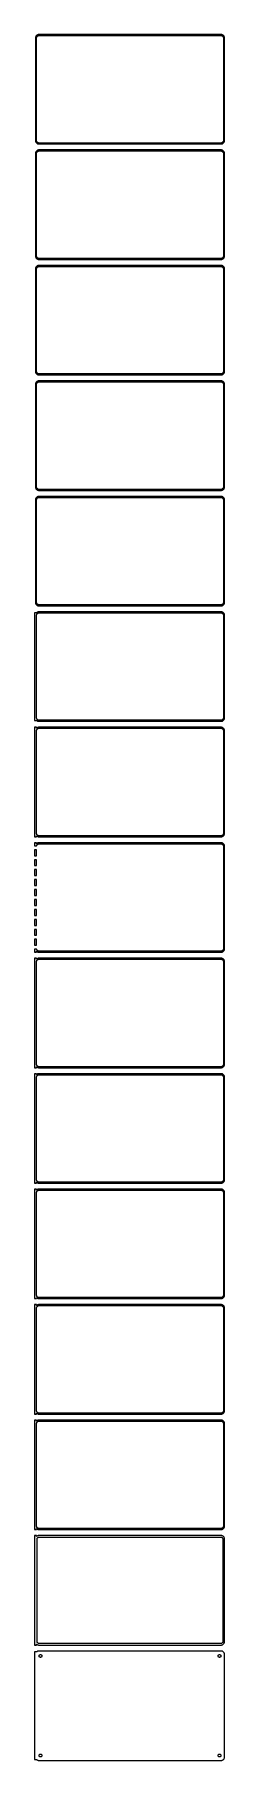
# Model space of a CAD drawing. Header units: metres. Extents: x -144 to 142, y 2528 to 5128.
import ezdxf

# ---------------------------------------------------------------- set-up
doc = ezdxf.new("R2010")
doc.units = ezdxf.units.M

msp = doc.modelspace()

# ---------------------------------------------------------------- linework, layer by layer
for p, q in [((-142.461, 5124.13), (-142.5, 5123.5)), ((-142.343, 5124.74), (-142.461, 5124.13)), ((-142.149, 5125.34), (-142.343, 5124.74)), ((-141.882, 5125.91), (-142.149, 5125.34)), ((-141.545, 5126.44), (-141.882, 5125.91)), ((-141.145, 5126.92), (-141.545, 5126.44)), ((-140.687, 5127.35), (-141.145, 5126.92)), ((-140.968, 5123.5), (-140.874, 5123.99)), ((-140.874, 5123.99), (-140.719, 5124.47)), ((-140.719, 5124.47), (-140.505, 5124.93)), ((-140.179, 5127.72), (-140.687, 5127.35)), ((-140.505, 5124.93), (-140.236, 5125.35)), ((-140.236, 5125.35), (-139.916, 5125.74)), ((-139.629, 5128.02), (-140.179, 5127.72)), ((-139.916, 5125.74), (-139.55, 5126.08)), ((-139.045, 5128.26), (-139.629, 5128.02)), ((-139.55, 5126.08), (-139.143, 5126.38)), ((-139.143, 5126.38), (-138.703, 5126.62)), ((-138.437, 5128.41), (-139.045, 5128.26)), ((-138.703, 5126.62), (-138.236, 5126.8)), ((-137.814, 5128.49), (-138.437, 5128.41)), ((-138.236, 5126.8), (-137.75, 5126.93)), ((137.814, 5128.49), (-137.814, 5128.49)), ((-137.75, 5126.93), (-137.251, 5126.99)), ((-137.251, 5126.99), (137.251, 5126.99)), ((137.251, 5126.99), (137.75, 5126.93)), ((137.75, 5126.93), (138.236, 5126.8)), ((138.437, 5128.41), (137.814, 5128.49)), ((138.236, 5126.8), (138.703, 5126.62)), ((139.045, 5128.26), (138.437, 5128.41)), ((138.703, 5126.62), (139.143, 5126.38)), ((139.629, 5128.02), (139.045, 5128.26)), ((139.143, 5126.38), (139.55, 5126.08)), ((139.55, 5126.08), (139.916, 5125.74)), ((140.179, 5127.72), (139.629, 5128.02)), ((139.916, 5125.74), (140.236, 5125.35)), ((140.687, 5127.35), (140.179, 5127.72)), ((140.236, 5125.35), (140.505, 5124.93)), ((140.505, 5124.93), (140.719, 5124.47)), ((141.145, 5126.92), (140.687, 5127.35)), ((140.719, 5124.47), (140.874, 5123.99)), ((140.874, 5123.99), (140.968, 5123.5)), ((141.545, 5126.44), (141.145, 5126.92)), ((141.882, 5125.91), (141.545, 5126.44)), ((142.149, 5125.34), (141.882, 5125.91)), ((142.343, 5124.74), (142.149, 5125.34)), ((142.461, 5124.13), (142.343, 5124.74)), ((142.5, 5123.5), (142.461, 5124.13)), ((-142.5, 5123.5), (-142.5, 4968.5)), ((-141, 5123), (-140.968, 5123.5)), ((-141, 4969), (-141, 5123)), ((140.968, 5123.5), (141, 5123)), ((141, 5123), (141, 4969)), ((142.5, 4968.5), (142.5, 5123.5)), ((-142.5, 4968.5), (-142.461, 4967.87)), ((-140.968, 4968.5), (-141, 4969)), ((-140.874, 4968.01), (-140.968, 4968.5)), ((-140.719, 4967.53), (-140.874, 4968.01)), ((140.874, 4968.01), (140.719, 4967.53)), ((140.968, 4968.5), (140.874, 4968.01)), ((141, 4969), (140.968, 4968.5)), ((142.461, 4967.87), (142.5, 4968.5)), ((-142.461, 4950.13), (-142.5, 4949.5)), ((-142.5, 4949.5), (-142.5, 4794.5)), ((-142.461, 4967.87), (-142.343, 4967.26)), ((-142.343, 4950.74), (-142.461, 4950.13)), ((-142.343, 4967.26), (-142.149, 4966.66)), ((-142.149, 4951.34), (-142.343, 4950.74)), ((-142.149, 4966.66), (-141.882, 4966.09)), ((-141.882, 4951.91), (-142.149, 4951.34)), ((-141.882, 4966.09), (-141.545, 4965.56)), ((-141.545, 4952.44), (-141.882, 4951.91)), ((-141.545, 4965.56), (-141.145, 4965.08)), ((-141.145, 4952.92), (-141.545, 4952.44)), ((-141.145, 4965.08), (-140.687, 4964.65)), ((-140.687, 4953.35), (-141.145, 4952.92)), ((-141, 4949), (-140.968, 4949.5)), ((-141, 4795), (-141, 4949)), ((-140.968, 4949.5), (-140.874, 4949.99)), ((-140.874, 4949.99), (-140.719, 4950.47)), ((-140.505, 4967.07), (-140.719, 4967.53)), ((-140.719, 4950.47), (-140.505, 4950.93)), ((-140.687, 4964.65), (-140.179, 4964.28)), ((-140.179, 4953.72), (-140.687, 4953.35)), ((-140.236, 4966.65), (-140.505, 4967.07)), ((-140.505, 4950.93), (-140.236, 4951.35)), ((-139.916, 4966.26), (-140.236, 4966.65)), ((-140.236, 4951.35), (-139.916, 4951.74)), ((-140.179, 4964.28), (-139.629, 4963.98)), ((-139.629, 4954.02), (-140.179, 4953.72)), ((-139.55, 4965.92), (-139.916, 4966.26)), ((-139.916, 4951.74), (-139.55, 4952.08)), ((-139.629, 4963.98), (-139.045, 4963.74)), ((-139.045, 4954.26), (-139.629, 4954.02)), ((-139.143, 4965.62), (-139.55, 4965.92)), ((-139.55, 4952.08), (-139.143, 4952.38)), ((-138.703, 4965.38), (-139.143, 4965.62)), ((-139.143, 4952.38), (-138.703, 4952.62)), ((-139.045, 4963.74), (-138.437, 4963.59)), ((-138.437, 4954.41), (-139.045, 4954.26)), ((-138.236, 4965.2), (-138.703, 4965.38)), ((-138.703, 4952.62), (-138.236, 4952.8)), ((-138.437, 4963.59), (-137.814, 4963.51)), ((-137.814, 4954.49), (-138.437, 4954.41)), ((-137.75, 4965.07), (-138.236, 4965.2)), ((-138.236, 4952.8), (-137.75, 4952.93)), ((-137.814, 4963.51), (137.814, 4963.51)), ((137.814, 4954.49), (-137.814, 4954.49)), ((-137.251, 4965.01), (-137.75, 4965.07)), ((-137.75, 4952.93), (-137.251, 4952.99)), ((137.251, 4965.01), (-137.251, 4965.01)), ((-137.251, 4952.99), (137.251, 4952.99)), ((137.75, 4965.07), (137.251, 4965.01)), ((137.251, 4952.99), (137.75, 4952.93)), ((138.236, 4965.2), (137.75, 4965.07)), ((137.75, 4952.93), (138.236, 4952.8)), ((137.814, 4963.51), (138.437, 4963.59)), ((138.437, 4954.41), (137.814, 4954.49)), ((138.703, 4965.38), (138.236, 4965.2)), ((138.236, 4952.8), (138.703, 4952.62)), ((138.437, 4963.59), (139.045, 4963.74)), ((139.045, 4954.26), (138.437, 4954.41)), ((139.143, 4965.62), (138.703, 4965.38)), ((138.703, 4952.62), (139.143, 4952.38)), ((139.045, 4963.74), (139.629, 4963.98)), ((139.629, 4954.02), (139.045, 4954.26)), ((139.55, 4965.92), (139.143, 4965.62)), ((139.143, 4952.38), (139.55, 4952.08)), ((139.916, 4966.26), (139.55, 4965.92)), ((139.55, 4952.08), (139.916, 4951.74)), ((139.629, 4963.98), (140.179, 4964.28)), ((140.179, 4953.72), (139.629, 4954.02)), ((140.236, 4966.65), (139.916, 4966.26)), ((139.916, 4951.74), (140.236, 4951.35)), ((140.179, 4964.28), (140.687, 4964.65)), ((140.687, 4953.35), (140.179, 4953.72)), ((140.505, 4967.07), (140.236, 4966.65)), ((140.236, 4951.35), (140.505, 4950.93)), ((140.719, 4967.53), (140.505, 4967.07)), ((140.505, 4950.93), (140.719, 4950.47)), ((140.687, 4964.65), (141.145, 4965.08)), ((141.145, 4952.92), (140.687, 4953.35)), ((140.719, 4950.47), (140.874, 4949.99)), ((140.874, 4949.99), (140.968, 4949.5)), ((140.968, 4949.5), (141, 4949)), ((141, 4949), (141, 4795)), ((141.145, 4965.08), (141.545, 4965.56)), ((141.545, 4952.44), (141.145, 4952.92)), ((141.545, 4965.56), (141.882, 4966.09)), ((141.882, 4951.91), (141.545, 4952.44)), ((141.882, 4966.09), (142.149, 4966.66)), ((142.149, 4951.34), (141.882, 4951.91)), ((142.149, 4966.66), (142.343, 4967.26)), ((142.343, 4950.74), (142.149, 4951.34)), ((142.343, 4967.26), (142.461, 4967.87)), ((142.461, 4950.13), (142.343, 4950.74)), ((142.5, 4949.5), (142.461, 4950.13)), ((142.5, 4794.5), (142.5, 4949.5)), ((-142.5, 4794.5), (-142.461, 4793.87)), ((-142.461, 4793.87), (-142.343, 4793.26)), ((-142.343, 4793.26), (-142.149, 4792.66)), ((-142.149, 4792.66), (-141.882, 4792.09)), ((-141.882, 4792.09), (-141.545, 4791.56)), ((-141.545, 4791.56), (-141.145, 4791.08)), ((-141.145, 4791.08), (-140.687, 4790.65)), ((-140.968, 4794.5), (-141, 4795)), ((-140.874, 4794.01), (-140.968, 4794.5)), ((-140.719, 4793.53), (-140.874, 4794.01)), ((-140.505, 4793.07), (-140.719, 4793.53)), ((-140.687, 4790.65), (-140.179, 4790.28)), ((-140.236, 4792.65), (-140.505, 4793.07)), ((-139.916, 4792.26), (-140.236, 4792.65)), ((-140.179, 4790.28), (-139.629, 4789.98)), ((-139.55, 4791.92), (-139.916, 4792.26)), ((-139.629, 4789.98), (-139.045, 4789.74)), ((-139.143, 4791.62), (-139.55, 4791.92)), ((-138.703, 4791.38), (-139.143, 4791.62)), ((-139.045, 4789.74), (-138.437, 4789.59)), ((-138.236, 4791.2), (-138.703, 4791.38)), ((-138.437, 4789.59), (-137.814, 4789.51)), ((-137.75, 4791.07), (-138.236, 4791.2)), ((-137.814, 4789.51), (137.814, 4789.51)), ((-137.251, 4791.01), (-137.75, 4791.07)), ((137.251, 4791.01), (-137.251, 4791.01)), ((137.75, 4791.07), (137.251, 4791.01)), ((138.236, 4791.2), (137.75, 4791.07)), ((137.814, 4789.51), (138.437, 4789.59)), ((138.703, 4791.38), (138.236, 4791.2)), ((138.437, 4789.59), (139.045, 4789.74)), ((139.143, 4791.62), (138.703, 4791.38)), ((139.045, 4789.74), (139.629, 4789.98)), ((139.55, 4791.92), (139.143, 4791.62)), ((139.916, 4792.26), (139.55, 4791.92)), ((139.629, 4789.98), (140.179, 4790.28)), ((140.236, 4792.65), (139.916, 4792.26)), ((140.179, 4790.28), (140.687, 4790.65)), ((140.505, 4793.07), (140.236, 4792.65)), ((140.719, 4793.53), (140.505, 4793.07)), ((140.687, 4790.65), (141.145, 4791.08)), ((140.874, 4794.01), (140.719, 4793.53)), ((140.968, 4794.5), (140.874, 4794.01)), ((141, 4795), (140.968, 4794.5)), ((141.145, 4791.08), (141.545, 4791.56)), ((141.545, 4791.56), (141.882, 4792.09)), ((141.882, 4792.09), (142.149, 4792.66)), ((142.149, 4792.66), (142.343, 4793.26)), ((142.343, 4793.26), (142.461, 4793.87)), ((142.461, 4793.87), (142.5, 4794.5)), ((-142.461, 4776.13), (-142.5, 4775.5)), ((-142.5, 4775.5), (-142.5, 4620.5)), ((-142.343, 4776.74), (-142.461, 4776.13)), ((-142.149, 4777.34), (-142.343, 4776.74)), ((-141.882, 4777.91), (-142.149, 4777.34)), ((-141.545, 4778.44), (-141.882, 4777.91)), ((-141.145, 4778.92), (-141.545, 4778.44)), ((-140.687, 4779.35), (-141.145, 4778.92)), ((-141, 4775), (-140.968, 4775.5)), ((-141, 4621), (-141, 4775)), ((-140.968, 4775.5), (-140.874, 4775.99)), ((-140.874, 4775.99), (-140.719, 4776.47)), ((-140.719, 4776.47), (-140.505, 4776.93)), ((-140.179, 4779.72), (-140.687, 4779.35)), ((-140.505, 4776.93), (-140.236, 4777.35)), ((-140.236, 4777.35), (-139.916, 4777.74)), ((-139.629, 4780.02), (-140.179, 4779.72)), ((-139.916, 4777.74), (-139.55, 4778.08)), ((-139.045, 4780.26), (-139.629, 4780.02)), ((-139.55, 4778.08), (-139.143, 4778.38)), ((-139.143, 4778.38), (-138.703, 4778.62)), ((-138.437, 4780.41), (-139.045, 4780.26)), ((-138.703, 4778.62), (-138.236, 4778.8)), ((-137.814, 4780.49), (-138.437, 4780.41)), ((-138.236, 4778.8), (-137.75, 4778.93)), ((137.814, 4780.49), (-137.814, 4780.49)), ((-137.75, 4778.93), (-137.251, 4778.99)), ((-137.251, 4778.99), (137.251, 4778.99)), ((137.251, 4778.99), (137.75, 4778.93)), ((137.75, 4778.93), (138.236, 4778.8)), ((138.437, 4780.41), (137.814, 4780.49)), ((138.236, 4778.8), (138.703, 4778.62)), ((139.045, 4780.26), (138.437, 4780.41)), ((138.703, 4778.62), (139.143, 4778.38)), ((139.629, 4780.02), (139.045, 4780.26)), ((139.143, 4778.38), (139.55, 4778.08)), ((139.55, 4778.08), (139.916, 4777.74)), ((140.179, 4779.72), (139.629, 4780.02)), ((139.916, 4777.74), (140.236, 4777.35)), ((140.687, 4779.35), (140.179, 4779.72)), ((140.236, 4777.35), (140.505, 4776.93)), ((140.505, 4776.93), (140.719, 4776.47)), ((141.145, 4778.92), (140.687, 4779.35)), ((140.719, 4776.47), (140.874, 4775.99)), ((140.874, 4775.99), (140.968, 4775.5)), ((140.968, 4775.5), (141, 4775)), ((141, 4775), (141, 4621)), ((141.545, 4778.44), (141.145, 4778.92)), ((141.882, 4777.91), (141.545, 4778.44)), ((142.149, 4777.34), (141.882, 4777.91)), ((142.343, 4776.74), (142.149, 4777.34)), ((142.461, 4776.13), (142.343, 4776.74)), ((142.5, 4775.5), (142.461, 4776.13)), ((142.5, 4620.5), (142.5, 4775.5)), ((-142.5, 4620.5), (-142.461, 4619.87)), ((-142.461, 4619.87), (-142.343, 4619.26)), ((-142.343, 4619.26), (-142.149, 4618.66)), ((-142.149, 4618.66), (-141.882, 4618.09)), ((-141.882, 4603.91), (-142.149, 4603.34)), ((-141.882, 4618.09), (-141.545, 4617.56)), ((-141.545, 4604.44), (-141.882, 4603.91)), ((-141.545, 4617.56), (-141.145, 4617.08)), ((-141.145, 4604.92), (-141.545, 4604.44)), ((-141.145, 4617.08), (-140.687, 4616.65)), ((-140.687, 4605.35), (-141.145, 4604.92)), ((-140.968, 4620.5), (-141, 4621)), ((-140.874, 4620.01), (-140.968, 4620.5)), ((-140.719, 4619.53), (-140.874, 4620.01)), ((-140.505, 4619.07), (-140.719, 4619.53)), ((-140.687, 4616.65), (-140.179, 4616.28)), ((-140.179, 4605.72), (-140.687, 4605.35)), ((-140.236, 4618.65), (-140.505, 4619.07)), ((-139.916, 4618.26), (-140.236, 4618.65)), ((-140.236, 4603.35), (-139.916, 4603.74)), ((-140.179, 4616.28), (-139.629, 4615.98)), ((-139.629, 4606.02), (-140.179, 4605.72)), ((-139.55, 4617.92), (-139.916, 4618.26)), ((-139.916, 4603.74), (-139.55, 4604.08)), ((-139.629, 4615.98), (-139.045, 4615.74)), ((-139.045, 4606.26), (-139.629, 4606.02)), ((-139.143, 4617.62), (-139.55, 4617.92)), ((-139.55, 4604.08), (-139.143, 4604.38)), ((-138.703, 4617.38), (-139.143, 4617.62)), ((-139.143, 4604.38), (-138.703, 4604.62)), ((-139.045, 4615.74), (-138.437, 4615.59)), ((-138.437, 4606.41), (-139.045, 4606.26)), ((-138.236, 4617.2), (-138.703, 4617.38)), ((-138.703, 4604.62), (-138.236, 4604.8)), ((-138.437, 4615.59), (-137.814, 4615.51)), ((-137.814, 4606.49), (-138.437, 4606.41)), ((-137.75, 4617.07), (-138.236, 4617.2)), ((-138.236, 4604.8), (-137.75, 4604.93)), ((-137.814, 4615.51), (137.814, 4615.51)), ((137.814, 4606.49), (-137.814, 4606.49)), ((-137.251, 4617.01), (-137.75, 4617.07)), ((-137.75, 4604.93), (-137.251, 4604.99)), ((137.251, 4617.01), (-137.251, 4617.01)), ((-137.251, 4604.99), (137.251, 4604.99)), ((137.75, 4617.07), (137.251, 4617.01)), ((137.251, 4604.99), (137.75, 4604.93)), ((138.236, 4617.2), (137.75, 4617.07)), ((137.75, 4604.93), (138.236, 4604.8)), ((137.814, 4615.51), (138.437, 4615.59)), ((138.437, 4606.41), (137.814, 4606.49)), ((138.703, 4617.38), (138.236, 4617.2)), ((138.236, 4604.8), (138.703, 4604.62)), ((138.437, 4615.59), (139.045, 4615.74)), ((139.045, 4606.26), (138.437, 4606.41)), ((139.143, 4617.62), (138.703, 4617.38)), ((138.703, 4604.62), (139.143, 4604.38)), ((139.045, 4615.74), (139.629, 4615.98)), ((139.629, 4606.02), (139.045, 4606.26)), ((139.55, 4617.92), (139.143, 4617.62)), ((139.143, 4604.38), (139.55, 4604.08)), ((139.916, 4618.26), (139.55, 4617.92)), ((139.55, 4604.08), (139.916, 4603.74)), ((139.629, 4615.98), (140.179, 4616.28)), ((140.179, 4605.72), (139.629, 4606.02)), ((140.236, 4618.65), (139.916, 4618.26)), ((139.916, 4603.74), (140.236, 4603.35)), ((140.179, 4616.28), (140.687, 4616.65)), ((140.687, 4605.35), (140.179, 4605.72)), ((140.505, 4619.07), (140.236, 4618.65)), ((140.719, 4619.53), (140.505, 4619.07)), ((140.687, 4616.65), (141.145, 4617.08)), ((141.145, 4604.92), (140.687, 4605.35)), ((140.874, 4620.01), (140.719, 4619.53)), ((140.968, 4620.5), (140.874, 4620.01)), ((141, 4621), (140.968, 4620.5)), ((141.145, 4617.08), (141.545, 4617.56)), ((141.545, 4604.44), (141.145, 4604.92)), ((141.545, 4617.56), (141.882, 4618.09)), ((141.882, 4603.91), (141.545, 4604.44)), ((141.882, 4618.09), (142.149, 4618.66)), ((142.149, 4603.34), (141.882, 4603.91)), ((142.149, 4618.66), (142.343, 4619.26)), ((142.343, 4619.26), (142.461, 4619.87)), ((142.461, 4619.87), (142.5, 4620.5)), ((-142.461, 4602.13), (-142.5, 4601.5)), ((-142.5, 4601.5), (-142.5, 4446.5)), ((-142.343, 4602.74), (-142.461, 4602.13)), ((-142.149, 4603.34), (-142.343, 4602.74)), ((-141, 4601), (-140.968, 4601.5)), ((-141, 4447), (-141, 4601)), ((-140.968, 4601.5), (-140.874, 4601.99)), ((-140.874, 4601.99), (-140.719, 4602.47)), ((-140.719, 4602.47), (-140.505, 4602.93)), ((-140.505, 4602.93), (-140.236, 4603.35)), ((140.236, 4603.35), (140.505, 4602.93)), ((140.505, 4602.93), (140.719, 4602.47)), ((140.719, 4602.47), (140.874, 4601.99)), ((140.874, 4601.99), (140.968, 4601.5)), ((140.968, 4601.5), (141, 4601)), ((141, 4601), (141, 4447)), ((142.343, 4602.74), (142.149, 4603.34)), ((142.461, 4602.13), (142.343, 4602.74)), ((142.5, 4601.5), (142.461, 4602.13)), ((142.5, 4446.5), (142.5, 4601.5)), ((-142.5, 4446.5), (-142.461, 4445.87)), ((-142.461, 4428.13), (-142.5, 4427.5)), ((-142.5, 4427.5), (-142.5, 4272.5)), ((-142.461, 4445.87), (-142.343, 4445.26)), ((-142.343, 4428.74), (-142.461, 4428.13)), ((-142.343, 4445.26), (-142.149, 4444.66)), ((-142.149, 4429.34), (-142.343, 4428.74)), ((-142.149, 4444.66), (-141.882, 4444.09)), ((-141.882, 4429.91), (-142.149, 4429.34)), ((-141.882, 4444.09), (-141.545, 4443.56)), ((-141.545, 4430.44), (-141.882, 4429.91)), ((-141.545, 4443.56), (-141.145, 4443.08)), ((-141.145, 4430.92), (-141.545, 4430.44)), ((-141.145, 4443.08), (-140.687, 4442.65)), ((-140.687, 4431.35), (-141.145, 4430.92)), ((-140.968, 4446.5), (-141, 4447)), ((-141, 4427), (-140.968, 4427.5)), ((-141, 4273), (-141, 4427)), ((-140.874, 4446.01), (-140.968, 4446.5)), ((-140.968, 4427.5), (-140.874, 4427.99)), ((-140.719, 4445.53), (-140.874, 4446.01)), ((-140.874, 4427.99), (-140.719, 4428.47)), ((-140.505, 4445.07), (-140.719, 4445.53)), ((-140.719, 4428.47), (-140.505, 4428.93)), ((-140.687, 4442.65), (-140.179, 4442.28)), ((-140.179, 4431.72), (-140.687, 4431.35)), ((-140.236, 4444.65), (-140.505, 4445.07)), ((-140.505, 4428.93), (-140.236, 4429.35)), ((-139.916, 4444.26), (-140.236, 4444.65)), ((-140.236, 4429.35), (-139.916, 4429.74)), ((-140.179, 4442.28), (-139.629, 4441.98)), ((-139.629, 4432.02), (-140.179, 4431.72)), ((-139.55, 4443.92), (-139.916, 4444.26)), ((-139.916, 4429.74), (-139.55, 4430.08)), ((-139.629, 4441.98), (-139.045, 4441.74)), ((-139.045, 4432.26), (-139.629, 4432.02)), ((-139.143, 4443.62), (-139.55, 4443.92)), ((-139.55, 4430.08), (-139.143, 4430.38)), ((-138.703, 4443.38), (-139.143, 4443.62)), ((-139.143, 4430.38), (-138.703, 4430.62)), ((-139.045, 4441.74), (-138.437, 4441.59)), ((-138.437, 4432.41), (-139.045, 4432.26)), ((-138.236, 4443.2), (-138.703, 4443.38)), ((-138.703, 4430.62), (-138.236, 4430.8)), ((-138.437, 4441.59), (-137.814, 4441.51)), ((-137.814, 4432.49), (-138.437, 4432.41)), ((-137.75, 4443.07), (-138.236, 4443.2)), ((-138.236, 4430.8), (-137.75, 4430.93)), ((-137.814, 4441.51), (137.814, 4441.51)), ((137.814, 4432.49), (-137.814, 4432.49)), ((-137.251, 4443.01), (-137.75, 4443.07)), ((-137.75, 4430.93), (-137.251, 4430.99)), ((137.251, 4443.01), (-137.251, 4443.01)), ((-137.251, 4430.99), (137.251, 4430.99)), ((137.75, 4443.07), (137.251, 4443.01)), ((137.251, 4430.99), (137.75, 4430.93)), ((138.236, 4443.2), (137.75, 4443.07)), ((137.75, 4430.93), (138.236, 4430.8)), ((137.814, 4441.51), (138.437, 4441.59)), ((138.437, 4432.41), (137.814, 4432.49)), ((138.703, 4443.38), (138.236, 4443.2)), ((138.236, 4430.8), (138.703, 4430.62)), ((138.437, 4441.59), (139.045, 4441.74)), ((139.045, 4432.26), (138.437, 4432.41)), ((139.143, 4443.62), (138.703, 4443.38)), ((138.703, 4430.62), (139.143, 4430.38)), ((139.045, 4441.74), (139.629, 4441.98)), ((139.629, 4432.02), (139.045, 4432.26)), ((139.55, 4443.92), (139.143, 4443.62)), ((139.143, 4430.38), (139.55, 4430.08)), ((139.916, 4444.26), (139.55, 4443.92)), ((139.55, 4430.08), (139.916, 4429.74)), ((139.629, 4441.98), (140.179, 4442.28)), ((140.179, 4431.72), (139.629, 4432.02)), ((140.236, 4444.65), (139.916, 4444.26)), ((139.916, 4429.74), (140.236, 4429.35)), ((140.179, 4442.28), (140.687, 4442.65)), ((140.687, 4431.35), (140.179, 4431.72)), ((140.505, 4445.07), (140.236, 4444.65)), ((140.236, 4429.35), (140.505, 4428.93)), ((140.719, 4445.53), (140.505, 4445.07)), ((140.505, 4428.93), (140.719, 4428.47)), ((140.687, 4442.65), (141.145, 4443.08)), ((141.145, 4430.92), (140.687, 4431.35)), ((140.874, 4446.01), (140.719, 4445.53)), ((140.719, 4428.47), (140.874, 4427.99)), ((140.968, 4446.5), (140.874, 4446.01)), ((140.874, 4427.99), (140.968, 4427.5)), ((141, 4447), (140.968, 4446.5)), ((140.968, 4427.5), (141, 4427)), ((141, 4427), (141, 4273)), ((141.145, 4443.08), (141.545, 4443.56)), ((141.545, 4430.44), (141.145, 4430.92)), ((141.545, 4443.56), (141.882, 4444.09)), ((141.882, 4429.91), (141.545, 4430.44)), ((141.882, 4444.09), (142.149, 4444.66)), ((142.149, 4429.34), (141.882, 4429.91)), ((142.149, 4444.66), (142.343, 4445.26)), ((142.343, 4428.74), (142.149, 4429.34)), ((142.343, 4445.26), (142.461, 4445.87)), ((142.461, 4428.13), (142.343, 4428.74)), ((142.461, 4445.87), (142.5, 4446.5)), ((142.5, 4427.5), (142.461, 4428.13)), ((142.5, 4272.5), (142.5, 4427.5)), ((-142.5, 4272.5), (-142.461, 4271.87)), ((-142.461, 4271.87), (-142.343, 4271.26)), ((-142.343, 4271.26), (-142.149, 4270.66)), ((-142.149, 4270.66), (-141.882, 4270.09)), ((-141.882, 4270.09), (-141.545, 4269.56)), ((-141.545, 4269.56), (-141.145, 4269.08)), ((-141.145, 4269.08), (-140.687, 4268.65)), ((-140.968, 4272.5), (-141, 4273)), ((-140.874, 4272.01), (-140.968, 4272.5)), ((-140.719, 4271.53), (-140.874, 4272.01)), ((-140.505, 4271.07), (-140.719, 4271.53)), ((-140.687, 4268.65), (-140.179, 4268.28)), ((-140.236, 4270.65), (-140.505, 4271.07)), ((-139.916, 4270.26), (-140.236, 4270.65)), ((-140.179, 4268.28), (-139.629, 4267.98)), ((-139.55, 4269.92), (-139.916, 4270.26)), ((-139.629, 4267.98), (-139.045, 4267.74)), ((-139.143, 4269.62), (-139.55, 4269.92)), ((-138.703, 4269.38), (-139.143, 4269.62)), ((-139.045, 4267.74), (-138.437, 4267.59)), ((-138.236, 4269.2), (-138.703, 4269.38)), ((-138.437, 4267.59), (-137.814, 4267.51)), ((-137.75, 4269.07), (-138.236, 4269.2)), ((-137.814, 4267.51), (137.814, 4267.51)), ((-137.251, 4269.01), (-137.75, 4269.07)), ((137.251, 4269.01), (-137.251, 4269.01)), ((137.75, 4269.07), (137.251, 4269.01)), ((138.236, 4269.2), (137.75, 4269.07)), ((137.814, 4267.51), (138.437, 4267.59)), ((138.703, 4269.38), (138.236, 4269.2)), ((138.437, 4267.59), (139.045, 4267.74)), ((139.143, 4269.62), (138.703, 4269.38)), ((139.045, 4267.74), (139.629, 4267.98)), ((139.55, 4269.92), (139.143, 4269.62)), ((139.916, 4270.26), (139.55, 4269.92)), ((139.629, 4267.98), (140.179, 4268.28)), ((140.236, 4270.65), (139.916, 4270.26)), ((140.179, 4268.28), (140.687, 4268.65)), ((140.505, 4271.07), (140.236, 4270.65)), ((140.719, 4271.53), (140.505, 4271.07)), ((140.687, 4268.65), (141.145, 4269.08)), ((140.874, 4272.01), (140.719, 4271.53)), ((140.968, 4272.5), (140.874, 4272.01)), ((141, 4273), (140.968, 4272.5)), ((141.145, 4269.08), (141.545, 4269.56)), ((141.545, 4269.56), (141.882, 4270.09)), ((141.882, 4270.09), (142.149, 4270.66)), ((142.149, 4270.66), (142.343, 4271.26)), ((142.343, 4271.26), (142.461, 4271.87)), ((142.461, 4271.87), (142.5, 4272.5)), ((-141, 4257.06), (-144, 4257.06)), ((-144, 4257.06), (-144, 4094.94)), ((-140.687, 4257.35), (-141, 4257.06)), ((-141, 4253), (-140.968, 4253.5)), ((-141, 4099), (-141, 4253)), ((-140.968, 4253.5), (-140.874, 4253.99)), ((-140.874, 4253.99), (-140.719, 4254.47)), ((-140.719, 4254.47), (-140.505, 4254.93)), ((-140.179, 4257.72), (-140.687, 4257.35)), ((-140.505, 4254.93), (-140.236, 4255.35)), ((-140.236, 4255.35), (-139.916, 4255.74)), ((-139.629, 4258.02), (-140.179, 4257.72)), ((-139.916, 4255.74), (-139.55, 4256.08)), ((-139.045, 4258.26), (-139.629, 4258.02)), ((-139.55, 4256.08), (-139.143, 4256.38)), ((-139.143, 4256.38), (-138.703, 4256.62)), ((-138.437, 4258.41), (-139.045, 4258.26)), ((-138.703, 4256.62), (-138.236, 4256.8)), ((-137.814, 4258.49), (-138.437, 4258.41)), ((-138.236, 4256.8), (-137.75, 4256.93)), ((137.814, 4258.49), (-137.814, 4258.49)), ((-137.75, 4256.93), (-137.251, 4256.99)), ((-137.251, 4256.99), (137.251, 4256.99)), ((137.251, 4256.99), (137.75, 4256.93)), ((137.75, 4256.93), (138.236, 4256.8)), ((138.437, 4258.41), (137.814, 4258.49)), ((138.236, 4256.8), (138.703, 4256.62)), ((139.045, 4258.26), (138.437, 4258.41)), ((138.703, 4256.62), (139.143, 4256.38)), ((139.629, 4258.02), (139.045, 4258.26)), ((139.143, 4256.38), (139.55, 4256.08)), ((139.55, 4256.08), (139.916, 4255.74)), ((140.179, 4257.72), (139.629, 4258.02)), ((139.916, 4255.74), (140.236, 4255.35)), ((140.687, 4257.35), (140.179, 4257.72)), ((140.236, 4255.35), (140.505, 4254.93)), ((140.505, 4254.93), (140.719, 4254.47)), ((141.145, 4256.92), (140.687, 4257.35)), ((140.719, 4254.47), (140.874, 4253.99)), ((140.874, 4253.99), (140.968, 4253.5)), ((140.968, 4253.5), (141, 4253)), ((141, 4253), (141, 4099)), ((141.545, 4256.44), (141.145, 4256.92)), ((141.882, 4255.91), (141.545, 4256.44)), ((142.149, 4255.34), (141.882, 4255.91)), ((142.343, 4254.74), (142.149, 4255.34)), ((142.461, 4254.13), (142.343, 4254.74)), ((142.5, 4253.5), (142.461, 4254.13)), ((142.5, 4098.5), (142.5, 4253.5)), ((-144, 4094.94), (-141, 4094.94)), ((-141, 4084.47), (-144, 4084.47)), ((-144, 4084.47), (-144, 3919.53)), ((-140.968, 4098.5), (-141, 4099)), ((-141, 4094.94), (-140.687, 4094.65)), ((-141, 4083.06), (-141, 4084.47)), ((-140.874, 4098.01), (-140.968, 4098.5)), ((-140.719, 4097.53), (-140.874, 4098.01)), ((-140.505, 4097.07), (-140.719, 4097.53)), ((-140.687, 4094.65), (-140.179, 4094.28)), ((-140.179, 4083.72), (-140.687, 4083.35)), ((-140.236, 4096.65), (-140.505, 4097.07)), ((-139.916, 4096.26), (-140.236, 4096.65)), ((-140.179, 4094.28), (-139.629, 4093.98)), ((-139.629, 4084.02), (-140.179, 4083.72)), ((-139.55, 4095.92), (-139.916, 4096.26)), ((-139.629, 4093.98), (-139.045, 4093.74)), ((-139.045, 4084.26), (-139.629, 4084.02)), ((-139.143, 4095.62), (-139.55, 4095.92)), ((-138.703, 4095.38), (-139.143, 4095.62)), ((-139.045, 4093.74), (-138.437, 4093.59)), ((-138.437, 4084.41), (-139.045, 4084.26)), ((-138.236, 4095.2), (-138.703, 4095.38)), ((-138.437, 4093.59), (-137.814, 4093.51)), ((-137.814, 4084.49), (-138.437, 4084.41)), ((-137.75, 4095.07), (-138.236, 4095.2)), ((-137.814, 4093.51), (137.814, 4093.51)), ((137.814, 4084.49), (-137.814, 4084.49)), ((-137.251, 4095.01), (-137.75, 4095.07)), ((137.251, 4095.01), (-137.251, 4095.01)), ((137.75, 4095.07), (137.251, 4095.01)), ((138.236, 4095.2), (137.75, 4095.07)), ((137.814, 4093.51), (138.437, 4093.59)), ((138.437, 4084.41), (137.814, 4084.49)), ((138.703, 4095.38), (138.236, 4095.2)), ((138.437, 4093.59), (139.045, 4093.74)), ((139.045, 4084.26), (138.437, 4084.41)), ((139.143, 4095.62), (138.703, 4095.38)), ((139.045, 4093.74), (139.629, 4093.98)), ((139.629, 4084.02), (139.045, 4084.26)), ((139.55, 4095.92), (139.143, 4095.62)), ((139.916, 4096.26), (139.55, 4095.92)), ((139.629, 4093.98), (140.179, 4094.28)), ((140.179, 4083.72), (139.629, 4084.02)), ((140.236, 4096.65), (139.916, 4096.26)), ((140.179, 4094.28), (140.687, 4094.65)), ((140.687, 4083.35), (140.179, 4083.72)), ((140.505, 4097.07), (140.236, 4096.65)), ((140.719, 4097.53), (140.505, 4097.07)), ((140.687, 4094.65), (141.145, 4095.08)), ((140.874, 4098.01), (140.719, 4097.53)), ((140.968, 4098.5), (140.874, 4098.01)), ((141, 4099), (140.968, 4098.5)), ((141.145, 4095.08), (141.545, 4095.56)), ((141.545, 4095.56), (141.882, 4096.09)), ((141.882, 4096.09), (142.149, 4096.66)), ((142.149, 4096.66), (142.343, 4097.26)), ((142.343, 4097.26), (142.461, 4097.87)), ((142.461, 4097.87), (142.5, 4098.5)), ((-140.687, 4083.35), (-141, 4083.06)), ((-141, 4079), (-140.968, 4079.5)), ((-141, 3925), (-141, 4079)), ((-140.968, 4079.5), (-140.874, 4079.99)), ((-140.874, 4079.99), (-140.719, 4080.47)), ((-140.719, 4080.47), (-140.505, 4080.93)), ((-140.505, 4080.93), (-140.236, 4081.35)), ((-140.236, 4081.35), (-139.916, 4081.74)), ((-139.916, 4081.74), (-139.55, 4082.08)), ((-139.55, 4082.08), (-139.143, 4082.38)), ((-139.143, 4082.38), (-138.703, 4082.62)), ((-138.703, 4082.62), (-138.236, 4082.8)), ((-138.236, 4082.8), (-137.75, 4082.93)), ((-137.75, 4082.93), (-137.251, 4082.99)), ((-137.251, 4082.99), (137.251, 4082.99)), ((137.251, 4082.99), (137.75, 4082.93)), ((137.75, 4082.93), (138.236, 4082.8)), ((138.236, 4082.8), (138.703, 4082.62)), ((138.703, 4082.62), (139.143, 4082.38)), ((139.143, 4082.38), (139.55, 4082.08)), ((139.55, 4082.08), (139.916, 4081.74)), ((139.916, 4081.74), (140.236, 4081.35)), ((140.236, 4081.35), (140.505, 4080.93)), ((140.505, 4080.93), (140.719, 4080.47)), ((141.145, 4082.92), (140.687, 4083.35)), ((140.719, 4080.47), (140.874, 4079.99)), ((140.874, 4079.99), (140.968, 4079.5)), ((140.968, 4079.5), (141, 4079)), ((141, 4079), (141, 3925)), ((141.545, 4082.44), (141.145, 4082.92)), ((141.882, 4081.91), (141.545, 4082.44)), ((142.149, 4081.34), (141.882, 4081.91)), ((142.343, 4080.74), (142.149, 4081.34)), ((142.461, 4080.13), (142.343, 4080.74)), ((142.5, 4079.5), (142.461, 4080.13)), ((142.5, 3924.5), (142.5, 4079.5)), ((-144, 3919.53), (-141, 3919.53)), ((-141, 3910.49), (-144, 3910.49)), ((-144, 3910.49), (-144, 3905.99)), ((-144, 3905.99), (-140.874, 3905.99)), ((-140.968, 3924.5), (-141, 3925)), ((-141, 3919.53), (-141, 3920.94)), ((-141, 3920.94), (-140.687, 3920.65)), ((-141, 3909.06), (-141, 3910.49)), ((-140.687, 3909.35), (-141, 3909.06)), ((-140.874, 3924.01), (-140.968, 3924.5)), ((-140.719, 3923.53), (-140.874, 3924.01)), ((-140.874, 3905.99), (-140.719, 3906.47)), ((-140.874, 3905.99), (-140.874, 3905.99)), ((-140.505, 3923.07), (-140.719, 3923.53)), ((-140.719, 3906.47), (-140.505, 3906.93)), ((-140.687, 3920.65), (-140.179, 3920.28)), ((-140.179, 3909.72), (-140.687, 3909.35)), ((-140.236, 3922.65), (-140.505, 3923.07)), ((-140.505, 3906.93), (-140.236, 3907.35)), ((-139.916, 3922.26), (-140.236, 3922.65)), ((-140.236, 3907.35), (-139.916, 3907.74)), ((-140.179, 3920.28), (-139.629, 3919.98)), ((-139.629, 3910.02), (-140.179, 3909.72)), ((-139.55, 3921.92), (-139.916, 3922.26)), ((-139.916, 3907.74), (-139.55, 3908.08)), ((-139.629, 3919.98), (-139.045, 3919.74)), ((-139.045, 3910.26), (-139.629, 3910.02)), ((-139.143, 3921.62), (-139.55, 3921.92)), ((-139.55, 3908.08), (-139.143, 3908.38)), ((-138.703, 3921.38), (-139.143, 3921.62)), ((-139.143, 3908.38), (-138.703, 3908.62)), ((-139.045, 3919.74), (-138.437, 3919.59)), ((-138.437, 3910.41), (-139.045, 3910.26)), ((-138.236, 3921.2), (-138.703, 3921.38)), ((-138.703, 3908.62), (-138.236, 3908.8)), ((-138.437, 3919.59), (-137.814, 3919.51)), ((-137.814, 3910.49), (-138.437, 3910.41)), ((-137.75, 3921.07), (-138.236, 3921.2)), ((-138.236, 3908.8), (-137.75, 3908.93)), ((-137.814, 3919.51), (137.814, 3919.51)), ((137.814, 3910.49), (-137.814, 3910.49)), ((-137.251, 3921.01), (-137.75, 3921.07)), ((-137.75, 3908.93), (-137.251, 3908.99)), ((137.251, 3921.01), (-137.251, 3921.01)), ((-137.251, 3908.99), (137.251, 3908.99)), ((137.75, 3921.07), (137.251, 3921.01)), ((137.251, 3908.99), (137.75, 3908.93)), ((138.236, 3921.2), (137.75, 3921.07)), ((137.75, 3908.93), (138.236, 3908.8)), ((137.814, 3919.51), (138.437, 3919.59)), ((138.437, 3910.41), (137.814, 3910.49)), ((138.703, 3921.38), (138.236, 3921.2)), ((138.236, 3908.8), (138.703, 3908.62)), ((138.437, 3919.59), (139.045, 3919.74)), ((139.045, 3910.26), (138.437, 3910.41)), ((139.143, 3921.62), (138.703, 3921.38)), ((138.703, 3908.62), (139.143, 3908.38)), ((139.045, 3919.74), (139.629, 3919.98)), ((139.629, 3910.02), (139.045, 3910.26)), ((139.55, 3921.92), (139.143, 3921.62)), ((139.143, 3908.38), (139.55, 3908.08)), ((139.916, 3922.26), (139.55, 3921.92)), ((139.55, 3908.08), (139.916, 3907.74)), ((139.629, 3919.98), (140.179, 3920.28)), ((140.179, 3909.72), (139.629, 3910.02)), ((140.236, 3922.65), (139.916, 3922.26)), ((139.916, 3907.74), (140.236, 3907.35)), ((140.179, 3920.28), (140.687, 3920.65)), ((140.687, 3909.35), (140.179, 3909.72)), ((140.505, 3923.07), (140.236, 3922.65)), ((140.236, 3907.35), (140.505, 3906.93)), ((140.719, 3923.53), (140.505, 3923.07)), ((140.505, 3906.93), (140.719, 3906.47)), ((140.687, 3920.65), (141.145, 3921.08)), ((141.145, 3908.92), (140.687, 3909.35)), ((140.874, 3924.01), (140.719, 3923.53)), ((140.719, 3906.47), (140.874, 3905.99)), ((140.968, 3924.5), (140.874, 3924.01)), ((140.874, 3905.99), (140.968, 3905.5)), ((141, 3925), (140.968, 3924.5)), ((140.968, 3905.5), (141, 3905)), ((141, 3905), (141, 3751)), ((141.145, 3921.08), (141.545, 3921.56)), ((141.545, 3908.44), (141.145, 3908.92)), ((141.545, 3921.56), (141.882, 3922.09)), ((141.882, 3907.91), (141.545, 3908.44)), ((141.882, 3922.09), (142.149, 3922.66)), ((142.149, 3907.34), (141.882, 3907.91)), ((142.149, 3922.66), (142.343, 3923.26)), ((142.343, 3906.74), (142.149, 3907.34)), ((142.343, 3923.26), (142.461, 3923.87)), ((142.461, 3906.13), (142.343, 3906.74)), ((142.461, 3923.87), (142.5, 3924.5)), ((142.5, 3905.5), (142.461, 3906.13)), ((142.5, 3750.5), (142.5, 3905.5)), ((-141, 3900.01), (-144, 3900.01)), ((-144, 3900.01), (-144, 3890.99)), ((-144, 3890.99), (-141, 3890.99)), ((-141, 3885.01), (-144, 3885.01)), ((-144, 3885.01), (-144, 3875.99)), ((-144, 3875.99), (-141, 3875.99)), ((-141, 3890.99), (-141, 3900.01)), ((-141, 3875.99), (-141, 3885.01)), ((-141, 3870.01), (-144, 3870.01)), ((-144, 3870.01), (-144, 3860.99)), ((-144, 3860.99), (-141, 3860.99)), ((-141, 3855.01), (-144, 3855.01)), ((-144, 3855.01), (-144, 3845.99)), ((-141, 3860.99), (-141, 3870.01)), ((-141, 3845.99), (-141, 3855.01)), ((-144, 3845.99), (-141, 3845.99)), ((-141, 3840.01), (-144, 3840.01)), ((-144, 3840.01), (-144, 3830.99)), ((-144, 3830.99), (-141, 3830.99)), ((-141, 3825.01), (-144, 3825.01)), ((-144, 3825.01), (-144, 3815.99)), ((-141, 3830.99), (-141, 3840.01)), ((-141, 3815.99), (-141, 3825.01)), ((-144, 3815.99), (-141, 3815.99)), ((-141, 3810.01), (-144, 3810.01)), ((-144, 3810.01), (-144, 3800.99)), ((-144, 3800.99), (-141, 3800.99)), ((-141, 3800.99), (-141, 3810.01)), ((-141, 3795.01), (-144, 3795.01)), ((-144, 3795.01), (-144, 3785.99)), ((-144, 3785.99), (-141, 3785.99)), ((-141, 3780.01), (-144, 3780.01)), ((-144, 3780.01), (-144, 3770.99)), ((-141, 3785.99), (-141, 3795.01)), ((-141, 3770.99), (-141, 3780.01)), ((-144, 3770.99), (-141, 3770.99)), ((-141, 3765.01), (-144, 3765.01)), ((-144, 3765.01), (-144, 3755.99)), ((-144, 3755.99), (-141, 3755.99)), ((-140.874, 3750.01), (-144, 3750.01)), ((-144, 3750.01), (-144, 3745.51)), ((-144, 3745.51), (-141, 3745.51)), ((-141, 3755.99), (-141, 3765.01)), ((-141, 3746.94), (-140.687, 3746.65)), ((-141, 3745.51), (-141, 3746.94)), ((-140.719, 3749.53), (-140.874, 3750.01)), ((-140.874, 3750.01), (-140.874, 3750.01)), ((-140.505, 3749.07), (-140.719, 3749.53)), ((-140.687, 3746.65), (-140.179, 3746.28)), ((-140.236, 3748.65), (-140.505, 3749.07)), ((-139.916, 3748.26), (-140.236, 3748.65)), ((-140.179, 3746.28), (-139.629, 3745.98)), ((-139.55, 3747.92), (-139.916, 3748.26)), ((-139.629, 3745.98), (-139.045, 3745.74)), ((-139.143, 3747.62), (-139.55, 3747.92)), ((-138.703, 3747.38), (-139.143, 3747.62)), ((-139.045, 3745.74), (-138.437, 3745.59)), ((-138.236, 3747.2), (-138.703, 3747.38)), ((-138.437, 3745.59), (-137.814, 3745.51)), ((-137.75, 3747.07), (-138.236, 3747.2)), ((-137.814, 3745.51), (137.814, 3745.51)), ((-137.251, 3747.01), (-137.75, 3747.07)), ((137.251, 3747.01), (-137.251, 3747.01)), ((137.75, 3747.07), (137.251, 3747.01)), ((138.236, 3747.2), (137.75, 3747.07)), ((137.814, 3745.51), (138.437, 3745.59)), ((138.703, 3747.38), (138.236, 3747.2)), ((138.437, 3745.59), (139.045, 3745.74)), ((139.143, 3747.62), (138.703, 3747.38)), ((139.045, 3745.74), (139.629, 3745.98)), ((139.55, 3747.92), (139.143, 3747.62)), ((139.916, 3748.26), (139.55, 3747.92)), ((139.629, 3745.98), (140.179, 3746.28)), ((140.236, 3748.65), (139.916, 3748.26)), ((140.179, 3746.28), (140.687, 3746.65)), ((140.505, 3749.07), (140.236, 3748.65)), ((140.719, 3749.53), (140.505, 3749.07)), ((140.687, 3746.65), (141.145, 3747.08)), ((140.874, 3750.01), (140.719, 3749.53)), ((140.968, 3750.5), (140.874, 3750.01)), ((141, 3751), (140.968, 3750.5)), ((141.145, 3747.08), (141.545, 3747.56)), ((141.545, 3747.56), (141.882, 3748.09)), ((141.882, 3748.09), (142.149, 3748.66)), ((142.149, 3748.66), (142.343, 3749.26)), ((142.343, 3749.26), (142.461, 3749.87)), ((142.461, 3749.87), (142.5, 3750.5)), ((-141, 3736.49), (-144, 3736.49)), ((-144, 3736.49), (-144, 3571.51)), ((-141, 3735.06), (-141, 3736.49)), ((-140.687, 3735.35), (-141, 3735.06)), ((-141, 3731), (-140.968, 3731.5)), ((-141, 3577), (-141, 3731)), ((-140.968, 3731.5), (-140.874, 3731.99)), ((-140.874, 3731.99), (-140.719, 3732.47)), ((-140.719, 3732.47), (-140.505, 3732.93)), ((-140.179, 3735.72), (-140.687, 3735.35)), ((-140.505, 3732.93), (-140.236, 3733.35)), ((-140.236, 3733.35), (-139.916, 3733.74)), ((-139.629, 3736.02), (-140.179, 3735.72)), ((-139.916, 3733.74), (-139.55, 3734.08)), ((-139.045, 3736.26), (-139.629, 3736.02)), ((-139.55, 3734.08), (-139.143, 3734.38)), ((-139.143, 3734.38), (-138.703, 3734.62)), ((-138.437, 3736.41), (-139.045, 3736.26)), ((-138.703, 3734.62), (-138.236, 3734.8)), ((-137.814, 3736.49), (-138.437, 3736.41)), ((-138.236, 3734.8), (-137.75, 3734.93)), ((137.814, 3736.49), (-137.814, 3736.49)), ((-137.75, 3734.93), (-137.251, 3734.99)), ((-137.251, 3734.99), (137.251, 3734.99)), ((137.251, 3734.99), (137.75, 3734.93)), ((137.75, 3734.93), (138.236, 3734.8)), ((138.437, 3736.41), (137.814, 3736.49)), ((138.236, 3734.8), (138.703, 3734.62)), ((139.045, 3736.26), (138.437, 3736.41)), ((138.703, 3734.62), (139.143, 3734.38)), ((139.629, 3736.02), (139.045, 3736.26)), ((139.143, 3734.38), (139.55, 3734.08)), ((139.55, 3734.08), (139.916, 3733.74)), ((140.179, 3735.72), (139.629, 3736.02)), ((139.916, 3733.74), (140.236, 3733.35)), ((140.687, 3735.35), (140.179, 3735.72)), ((140.236, 3733.35), (140.505, 3732.93)), ((140.505, 3732.93), (140.719, 3732.47)), ((141.145, 3734.92), (140.687, 3735.35)), ((140.719, 3732.47), (140.874, 3731.99)), ((140.874, 3731.99), (140.968, 3731.5)), ((140.968, 3731.5), (141, 3731)), ((141, 3731), (141, 3577)), ((141.545, 3734.44), (141.145, 3734.92)), ((141.882, 3733.91), (141.545, 3734.44)), ((142.149, 3733.34), (141.882, 3733.91)), ((142.343, 3732.74), (142.149, 3733.34)), ((142.461, 3732.13), (142.343, 3732.74)), ((142.5, 3731.5), (142.461, 3732.13)), ((142.5, 3576.5), (142.5, 3731.5)), ((-144, 3571.51), (-141, 3571.51)), ((-140.968, 3576.5), (-141, 3577)), ((-141, 3572.94), (-140.687, 3572.65)), ((-141, 3571.51), (-141, 3572.94)), ((-140.874, 3576.01), (-140.968, 3576.5)), ((-140.719, 3575.53), (-140.874, 3576.01)), ((-140.505, 3575.07), (-140.719, 3575.53)), ((-140.687, 3572.65), (-140.179, 3572.28)), ((-140.236, 3574.65), (-140.505, 3575.07)), ((-139.916, 3574.26), (-140.236, 3574.65)), ((-140.179, 3572.28), (-139.629, 3571.98)), ((-139.55, 3573.92), (-139.916, 3574.26)), ((-139.629, 3571.98), (-139.045, 3571.74)), ((-139.143, 3573.62), (-139.55, 3573.92)), ((-138.703, 3573.38), (-139.143, 3573.62)), ((-139.045, 3571.74), (-138.437, 3571.59)), ((-138.236, 3573.2), (-138.703, 3573.38)), ((-138.437, 3571.59), (-137.814, 3571.51)), ((-137.75, 3573.07), (-138.236, 3573.2)), ((-137.814, 3571.51), (137.814, 3571.51)), ((-137.251, 3573.01), (-137.75, 3573.07)), ((137.251, 3573.01), (-137.251, 3573.01)), ((137.75, 3573.07), (137.251, 3573.01)), ((138.236, 3573.2), (137.75, 3573.07)), ((137.814, 3571.51), (138.437, 3571.59)), ((138.703, 3573.38), (138.236, 3573.2)), ((138.437, 3571.59), (139.045, 3571.74)), ((139.143, 3573.62), (138.703, 3573.38)), ((139.045, 3571.74), (139.629, 3571.98)), ((139.55, 3573.92), (139.143, 3573.62)), ((139.916, 3574.26), (139.55, 3573.92)), ((139.629, 3571.98), (140.179, 3572.28)), ((140.236, 3574.65), (139.916, 3574.26)), ((140.179, 3572.28), (140.687, 3572.65)), ((140.505, 3575.07), (140.236, 3574.65)), ((140.719, 3575.53), (140.505, 3575.07)), ((140.687, 3572.65), (141.145, 3573.08)), ((140.874, 3576.01), (140.719, 3575.53)), ((140.968, 3576.5), (140.874, 3576.01)), ((141, 3577), (140.968, 3576.5)), ((141.145, 3573.08), (141.545, 3573.56)), ((141.545, 3573.56), (141.882, 3574.09)), ((141.882, 3574.09), (142.149, 3574.66)), ((142.149, 3574.66), (142.343, 3575.26)), ((142.343, 3575.26), (142.461, 3575.87)), ((142.461, 3575.87), (142.5, 3576.5)), ((-141, 3562.49), (-144, 3562.49)), ((-144, 3562.49), (-144, 3397.51)), ((-141, 3561.06), (-141, 3562.49)), ((-140.687, 3561.35), (-141, 3561.06)), ((-141, 3557), (-140.968, 3557.5)), ((-141, 3403), (-141, 3557)), ((-140.968, 3557.5), (-140.874, 3557.99)), ((-140.874, 3557.99), (-140.719, 3558.47)), ((-140.719, 3558.47), (-140.505, 3558.93)), ((-140.179, 3561.72), (-140.687, 3561.35)), ((-140.505, 3558.93), (-140.236, 3559.35)), ((-140.236, 3559.35), (-139.916, 3559.74)), ((-139.629, 3562.02), (-140.179, 3561.72)), ((-139.916, 3559.74), (-139.55, 3560.08)), ((-139.045, 3562.26), (-139.629, 3562.02)), ((-139.55, 3560.08), (-139.143, 3560.38)), ((-139.143, 3560.38), (-138.703, 3560.62)), ((-138.437, 3562.41), (-139.045, 3562.26)), ((-138.703, 3560.62), (-138.236, 3560.8)), ((-137.814, 3562.49), (-138.437, 3562.41)), ((-138.236, 3560.8), (-137.75, 3560.93)), ((137.814, 3562.49), (-137.814, 3562.49)), ((-137.75, 3560.93), (-137.251, 3560.99)), ((-137.251, 3560.99), (137.251, 3560.99)), ((137.251, 3560.99), (137.75, 3560.93)), ((137.75, 3560.93), (138.236, 3560.8)), ((138.437, 3562.41), (137.814, 3562.49)), ((138.236, 3560.8), (138.703, 3560.62)), ((139.045, 3562.26), (138.437, 3562.41)), ((138.703, 3560.62), (139.143, 3560.38)), ((139.629, 3562.02), (139.045, 3562.26)), ((139.143, 3560.38), (139.55, 3560.08)), ((139.55, 3560.08), (139.916, 3559.74)), ((140.179, 3561.72), (139.629, 3562.02)), ((139.916, 3559.74), (140.236, 3559.35)), ((140.687, 3561.35), (140.179, 3561.72)), ((140.236, 3559.35), (140.505, 3558.93)), ((140.505, 3558.93), (140.719, 3558.47)), ((141.145, 3560.92), (140.687, 3561.35)), ((140.719, 3558.47), (140.874, 3557.99)), ((140.874, 3557.99), (140.968, 3557.5)), ((140.968, 3557.5), (141, 3557)), ((141, 3557), (141, 3403)), ((141.545, 3560.44), (141.145, 3560.92)), ((141.882, 3559.91), (141.545, 3560.44)), ((142.149, 3559.34), (141.882, 3559.91)), ((142.343, 3558.74), (142.149, 3559.34)), ((142.461, 3558.13), (142.343, 3558.74)), ((142.5, 3557.5), (142.461, 3558.13)), ((142.5, 3402.5), (142.5, 3557.5)), ((-144, 3397.51), (-141, 3397.51)), ((-141, 3388.49), (-144, 3388.49)), ((-144, 3388.49), (-144, 3223.51)), ((-140.968, 3402.5), (-141, 3403)), ((-141, 3398.94), (-140.687, 3398.65)), ((-141, 3397.51), (-141, 3398.94)), ((-141, 3387.06), (-141, 3388.49)), ((-140.687, 3387.35), (-141, 3387.06)), ((-141, 3383), (-140.968, 3383.5)), ((-141, 3229), (-141, 3383)), ((-140.874, 3402.01), (-140.968, 3402.5)), ((-140.968, 3383.5), (-140.874, 3383.99)), ((-140.719, 3401.53), (-140.874, 3402.01)), ((-140.874, 3383.99), (-140.719, 3384.47)), ((-140.505, 3401.07), (-140.719, 3401.53)), ((-140.719, 3384.47), (-140.505, 3384.93)), ((-140.687, 3398.65), (-140.179, 3398.28)), ((-140.179, 3387.72), (-140.687, 3387.35)), ((-140.236, 3400.65), (-140.505, 3401.07)), ((-140.505, 3384.93), (-140.236, 3385.35)), ((-139.916, 3400.26), (-140.236, 3400.65)), ((-140.236, 3385.35), (-139.916, 3385.74)), ((-140.179, 3398.28), (-139.629, 3397.98)), ((-139.629, 3388.02), (-140.179, 3387.72)), ((-139.55, 3399.92), (-139.916, 3400.26)), ((-139.916, 3385.74), (-139.55, 3386.08)), ((-139.629, 3397.98), (-139.045, 3397.74)), ((-139.045, 3388.26), (-139.629, 3388.02)), ((-139.143, 3399.62), (-139.55, 3399.92)), ((-139.55, 3386.08), (-139.143, 3386.38)), ((-138.703, 3399.38), (-139.143, 3399.62)), ((-139.143, 3386.38), (-138.703, 3386.62)), ((-139.045, 3397.74), (-138.437, 3397.59)), ((-138.437, 3388.41), (-139.045, 3388.26)), ((-138.236, 3399.2), (-138.703, 3399.38)), ((-138.703, 3386.62), (-138.236, 3386.8)), ((-138.437, 3397.59), (-137.814, 3397.51)), ((-137.814, 3388.49), (-138.437, 3388.41)), ((-137.75, 3399.07), (-138.236, 3399.2)), ((-138.236, 3386.8), (-137.75, 3386.93)), ((-137.814, 3397.51), (137.814, 3397.51)), ((137.814, 3388.49), (-137.814, 3388.49)), ((-137.251, 3399.01), (-137.75, 3399.07)), ((-137.75, 3386.93), (-137.251, 3386.99)), ((137.251, 3399.01), (-137.251, 3399.01)), ((-137.251, 3386.99), (137.251, 3386.99)), ((137.75, 3399.07), (137.251, 3399.01)), ((137.251, 3386.99), (137.75, 3386.93)), ((138.236, 3399.2), (137.75, 3399.07)), ((137.75, 3386.93), (138.236, 3386.8)), ((137.814, 3397.51), (138.437, 3397.59)), ((138.437, 3388.41), (137.814, 3388.49)), ((138.703, 3399.38), (138.236, 3399.2)), ((138.236, 3386.8), (138.703, 3386.62)), ((138.437, 3397.59), (139.045, 3397.74)), ((139.045, 3388.26), (138.437, 3388.41)), ((139.143, 3399.62), (138.703, 3399.38)), ((138.703, 3386.62), (139.143, 3386.38)), ((139.045, 3397.74), (139.629, 3397.98)), ((139.629, 3388.02), (139.045, 3388.26)), ((139.55, 3399.92), (139.143, 3399.62)), ((139.143, 3386.38), (139.55, 3386.08)), ((139.916, 3400.26), (139.55, 3399.92)), ((139.55, 3386.08), (139.916, 3385.74)), ((139.629, 3397.98), (140.179, 3398.28)), ((140.179, 3387.72), (139.629, 3388.02)), ((140.236, 3400.65), (139.916, 3400.26)), ((139.916, 3385.74), (140.236, 3385.35)), ((140.179, 3398.28), (140.687, 3398.65)), ((140.687, 3387.35), (140.179, 3387.72)), ((140.505, 3401.07), (140.236, 3400.65)), ((140.236, 3385.35), (140.505, 3384.93)), ((140.719, 3401.53), (140.505, 3401.07)), ((140.505, 3384.93), (140.719, 3384.47)), ((140.687, 3398.65), (141.145, 3399.08)), ((141.145, 3386.92), (140.687, 3387.35)), ((140.874, 3402.01), (140.719, 3401.53)), ((140.719, 3384.47), (140.874, 3383.99)), ((140.968, 3402.5), (140.874, 3402.01)), ((140.874, 3383.99), (140.968, 3383.5)), ((141, 3403), (140.968, 3402.5)), ((140.968, 3383.5), (141, 3383)), ((141, 3383), (141, 3229)), ((141.145, 3399.08), (141.545, 3399.56)), ((141.545, 3386.44), (141.145, 3386.92)), ((141.545, 3399.56), (141.882, 3400.09)), ((141.882, 3385.91), (141.545, 3386.44)), ((141.882, 3400.09), (142.149, 3400.66)), ((142.149, 3385.34), (141.882, 3385.91)), ((142.149, 3400.66), (142.343, 3401.26)), ((142.343, 3384.74), (142.149, 3385.34)), ((142.343, 3401.26), (142.461, 3401.87)), ((142.461, 3384.13), (142.343, 3384.74)), ((142.461, 3401.87), (142.5, 3402.5)), ((142.5, 3383.5), (142.461, 3384.13)), ((142.5, 3228.5), (142.5, 3383.5)), ((-140.968, 3228.5), (-141, 3229)), ((-140.874, 3228.01), (-140.968, 3228.5)), ((-140.719, 3227.53), (-140.874, 3228.01)), ((-140.505, 3227.07), (-140.719, 3227.53)), ((-140.236, 3226.65), (-140.505, 3227.07)), ((-139.916, 3226.26), (-140.236, 3226.65)), ((-139.55, 3225.92), (-139.916, 3226.26)), ((-139.143, 3225.62), (-139.55, 3225.92)), ((-138.703, 3225.38), (-139.143, 3225.62)), ((-138.236, 3225.2), (-138.703, 3225.38)), ((138.703, 3225.38), (138.236, 3225.2)), ((139.143, 3225.62), (138.703, 3225.38)), ((139.55, 3225.92), (139.143, 3225.62)), ((139.916, 3226.26), (139.55, 3225.92)), ((140.236, 3226.65), (139.916, 3226.26)), ((140.505, 3227.07), (140.236, 3226.65)), ((140.719, 3227.53), (140.505, 3227.07)), ((140.874, 3228.01), (140.719, 3227.53)), ((140.968, 3228.5), (140.874, 3228.01)), ((141, 3229), (140.968, 3228.5)), ((141.145, 3225.08), (141.545, 3225.56)), ((141.545, 3225.56), (141.882, 3226.09)), ((141.882, 3226.09), (142.149, 3226.66)), ((142.149, 3226.66), (142.343, 3227.26)), ((142.343, 3227.26), (142.461, 3227.87)), ((142.461, 3227.87), (142.5, 3228.5)), ((-144, 3223.51), (-141, 3223.51)), ((-141, 3214.49), (-144, 3214.49)), ((-144, 3214.49), (-144, 3049.51)), ((-141, 3224.94), (-140.687, 3224.65)), ((-141, 3223.51), (-141, 3224.94)), ((-141, 3213.06), (-141, 3214.49)), ((-140.687, 3213.35), (-141, 3213.06)), ((-141, 3209), (-140.968, 3209.5)), ((-141, 3055), (-141, 3209)), ((-140.968, 3209.5), (-140.874, 3209.99)), ((-140.874, 3209.99), (-140.719, 3210.47)), ((-140.719, 3210.47), (-140.505, 3210.93)), ((-140.687, 3224.65), (-140.179, 3224.28)), ((-140.179, 3213.72), (-140.687, 3213.35)), ((-140.505, 3210.93), (-140.236, 3211.35)), ((-140.236, 3211.35), (-139.916, 3211.74)), ((-140.179, 3224.28), (-139.629, 3223.98)), ((-139.629, 3214.02), (-140.179, 3213.72)), ((-139.916, 3211.74), (-139.55, 3212.08)), ((-139.629, 3223.98), (-139.045, 3223.74)), ((-139.045, 3214.26), (-139.629, 3214.02)), ((-139.55, 3212.08), (-139.143, 3212.38)), ((-139.143, 3212.38), (-138.703, 3212.62)), ((-139.045, 3223.74), (-138.437, 3223.59)), ((-138.437, 3214.41), (-139.045, 3214.26)), ((-138.703, 3212.62), (-138.236, 3212.8)), ((-138.437, 3223.59), (-137.814, 3223.51)), ((-137.814, 3214.49), (-138.437, 3214.41)), ((-137.75, 3225.07), (-138.236, 3225.2)), ((-138.236, 3212.8), (-137.75, 3212.93)), ((-137.814, 3223.51), (137.814, 3223.51)), ((137.814, 3214.49), (-137.814, 3214.49)), ((-137.251, 3225.01), (-137.75, 3225.07)), ((-137.75, 3212.93), (-137.251, 3212.99)), ((137.251, 3225.01), (-137.251, 3225.01)), ((-137.251, 3212.99), (137.251, 3212.99)), ((137.75, 3225.07), (137.251, 3225.01)), ((137.251, 3212.99), (137.75, 3212.93)), ((138.236, 3225.2), (137.75, 3225.07)), ((137.75, 3212.93), (138.236, 3212.8)), ((137.814, 3223.51), (138.437, 3223.59)), ((138.437, 3214.41), (137.814, 3214.49)), ((138.236, 3212.8), (138.703, 3212.62)), ((138.437, 3223.59), (139.045, 3223.74)), ((139.045, 3214.26), (138.437, 3214.41)), ((138.703, 3212.62), (139.143, 3212.38)), ((139.045, 3223.74), (139.629, 3223.98)), ((139.629, 3214.02), (139.045, 3214.26)), ((139.143, 3212.38), (139.55, 3212.08)), ((139.55, 3212.08), (139.916, 3211.74)), ((139.629, 3223.98), (140.179, 3224.28)), ((140.179, 3213.72), (139.629, 3214.02)), ((139.916, 3211.74), (140.236, 3211.35)), ((140.179, 3224.28), (140.687, 3224.65)), ((140.687, 3213.35), (140.179, 3213.72)), ((140.236, 3211.35), (140.505, 3210.93)), ((140.505, 3210.93), (140.719, 3210.47)), ((140.687, 3224.65), (141.145, 3225.08)), ((141.145, 3212.92), (140.687, 3213.35)), ((140.719, 3210.47), (140.874, 3209.99)), ((140.874, 3209.99), (140.968, 3209.5)), ((140.968, 3209.5), (141, 3209)), ((141, 3209), (141, 3055)), ((141.545, 3212.44), (141.145, 3212.92)), ((141.882, 3211.91), (141.545, 3212.44)), ((142.149, 3211.34), (141.882, 3211.91)), ((142.343, 3210.74), (142.149, 3211.34)), ((142.461, 3210.13), (142.343, 3210.74)), ((142.5, 3209.5), (142.461, 3210.13)), ((142.5, 3054.5), (142.5, 3209.5)), ((-144, 3049.51), (-141, 3049.51)), ((-140.968, 3054.5), (-141, 3055)), ((-141, 3050.94), (-140.687, 3050.65)), ((-141, 3049.51), (-141, 3050.94)), ((-140.874, 3054.01), (-140.968, 3054.5)), ((-140.719, 3053.53), (-140.874, 3054.01)), ((-140.505, 3053.07), (-140.719, 3053.53)), ((-140.687, 3050.65), (-140.179, 3050.28)), ((-140.236, 3052.65), (-140.505, 3053.07)), ((-139.916, 3052.26), (-140.236, 3052.65)), ((-140.179, 3050.28), (-139.629, 3049.98)), ((-139.55, 3051.92), (-139.916, 3052.26)), ((-139.629, 3049.98), (-139.045, 3049.74)), ((-139.143, 3051.62), (-139.55, 3051.92)), ((-138.703, 3051.38), (-139.143, 3051.62)), ((-139.045, 3049.74), (-138.437, 3049.59)), ((-138.236, 3051.2), (-138.703, 3051.38)), ((-138.437, 3049.59), (-137.814, 3049.51)), ((-137.75, 3051.07), (-138.236, 3051.2)), ((-137.814, 3049.51), (137.814, 3049.51)), ((-137.251, 3051.01), (-137.75, 3051.07)), ((137.251, 3051.01), (-137.251, 3051.01)), ((137.75, 3051.07), (137.251, 3051.01)), ((138.236, 3051.2), (137.75, 3051.07)), ((137.814, 3049.51), (138.437, 3049.59)), ((138.703, 3051.38), (138.236, 3051.2)), ((138.437, 3049.59), (139.045, 3049.74)), ((139.143, 3051.62), (138.703, 3051.38)), ((139.045, 3049.74), (139.629, 3049.98)), ((139.55, 3051.92), (139.143, 3051.62)), ((139.916, 3052.26), (139.55, 3051.92)), ((139.629, 3049.98), (140.179, 3050.28)), ((140.236, 3052.65), (139.916, 3052.26)), ((140.179, 3050.28), (140.687, 3050.65)), ((140.505, 3053.07), (140.236, 3052.65)), ((140.719, 3053.53), (140.505, 3053.07)), ((140.687, 3050.65), (141.145, 3051.08)), ((140.874, 3054.01), (140.719, 3053.53)), ((140.968, 3054.5), (140.874, 3054.01)), ((141, 3055), (140.968, 3054.5)), ((141.145, 3051.08), (141.545, 3051.56)), ((141.545, 3051.56), (141.882, 3052.09)), ((141.882, 3052.09), (142.149, 3052.66)), ((142.149, 3052.66), (142.343, 3053.26)), ((142.343, 3053.26), (142.461, 3053.87)), ((142.461, 3053.87), (142.5, 3054.5)), ((-141, 3040.49), (-144, 3040.49)), ((-144, 3040.49), (-144, 2875.51)), ((-141, 3039.06), (-141, 3040.49)), ((-140.687, 3039.35), (-141, 3039.06)), ((-141, 3035), (-140.968, 3035.5)), ((-141, 2881), (-141, 3035)), ((-140.968, 3035.5), (-140.874, 3035.99)), ((-140.874, 3035.99), (-140.719, 3036.47)), ((-140.719, 3036.47), (-140.505, 3036.93)), ((-140.179, 3039.72), (-140.687, 3039.35)), ((-140.505, 3036.93), (-140.236, 3037.35)), ((-140.236, 3037.35), (-139.916, 3037.74)), ((-139.629, 3040.02), (-140.179, 3039.72)), ((-139.916, 3037.74), (-139.55, 3038.08)), ((-139.045, 3040.26), (-139.629, 3040.02)), ((-139.55, 3038.08), (-139.143, 3038.38)), ((-139.143, 3038.38), (-138.703, 3038.62)), ((-138.437, 3040.41), (-139.045, 3040.26)), ((-138.703, 3038.62), (-138.236, 3038.8)), ((-137.814, 3040.49), (-138.437, 3040.41)), ((-138.236, 3038.8), (-137.75, 3038.93)), ((137.814, 3040.49), (-137.814, 3040.49)), ((-137.75, 3038.93), (-137.251, 3038.99)), ((-137.251, 3038.99), (137.251, 3038.99)), ((137.251, 3038.99), (137.75, 3038.93)), ((137.75, 3038.93), (138.236, 3038.8)), ((138.437, 3040.41), (137.814, 3040.49)), ((138.236, 3038.8), (138.703, 3038.62)), ((139.045, 3040.26), (138.437, 3040.41)), ((138.703, 3038.62), (139.143, 3038.38)), ((139.629, 3040.02), (139.045, 3040.26)), ((139.143, 3038.38), (139.55, 3038.08)), ((139.55, 3038.08), (139.916, 3037.74)), ((140.179, 3039.72), (139.629, 3040.02)), ((139.916, 3037.74), (140.236, 3037.35)), ((140.687, 3039.35), (140.179, 3039.72)), ((140.236, 3037.35), (140.505, 3036.93)), ((140.505, 3036.93), (140.719, 3036.47)), ((141.145, 3038.92), (140.687, 3039.35)), ((140.719, 3036.47), (140.874, 3035.99)), ((140.874, 3035.99), (140.968, 3035.5)), ((140.968, 3035.5), (141, 3035)), ((141, 3035), (141, 2881)), ((141.545, 3038.44), (141.145, 3038.92)), ((141.882, 3037.91), (141.545, 3038.44)), ((142.149, 3037.34), (141.882, 3037.91)), ((142.343, 3036.74), (142.149, 3037.34)), ((142.461, 3036.13), (142.343, 3036.74)), ((142.5, 3035.5), (142.461, 3036.13)), ((142.5, 2880.5), (142.5, 3035.5)), ((-144, 2875.51), (-141, 2875.51)), ((-141, 2866.48), (-144, 2866.48)), ((-144, 2866.48), (-144, 2701.52)), ((-140.968, 2880.5), (-141, 2881)), ((-141, 2876.94), (-140.687, 2876.65)), ((-141, 2875.51), (-141, 2876.94)), ((-141, 2865.06), (-141, 2866.48)), ((-140.687, 2865.35), (-141, 2865.06)), ((-140.874, 2880.01), (-140.968, 2880.5)), ((-140.719, 2879.53), (-140.874, 2880.01)), ((-140.505, 2879.07), (-140.719, 2879.53)), ((-140.687, 2876.65), (-140.179, 2876.28)), ((-140.179, 2865.72), (-140.687, 2865.35)), ((-140.236, 2878.65), (-140.505, 2879.07)), ((-139.916, 2878.26), (-140.236, 2878.65)), ((-140.179, 2876.28), (-139.629, 2875.98)), ((-139.629, 2866.02), (-140.179, 2865.72)), ((-140.113, 2861), (-140.088, 2861.39)), ((-140.088, 2861.39), (-140.015, 2861.77)), ((-140.015, 2861.77), (-139.894, 2862.15)), ((-139.55, 2877.92), (-139.916, 2878.26)), ((-139.894, 2862.15), (-139.728, 2862.5)), ((-139.728, 2862.5), (-139.518, 2862.83)), ((-139.629, 2875.98), (-139.045, 2875.74)), ((-139.045, 2866.26), (-139.629, 2866.02)), ((-139.143, 2877.62), (-139.55, 2877.92)), ((-139.518, 2862.83), (-139.269, 2863.13)), ((-139.269, 2863.13), (-138.984, 2863.4)), ((-138.703, 2877.38), (-139.143, 2877.62)), ((-139.045, 2875.74), (-138.437, 2875.59)), ((-138.437, 2866.41), (-139.045, 2866.26)), ((-138.984, 2863.4), (-138.668, 2863.63)), ((-138.236, 2877.2), (-138.703, 2877.38)), ((-138.668, 2863.63), (-138.325, 2863.82)), ((-138.437, 2875.59), (-137.814, 2875.51)), ((-137.814, 2866.49), (-138.437, 2866.41)), ((-138.325, 2863.82), (-137.962, 2863.96)), ((-137.75, 2877.07), (-138.236, 2877.2)), ((-137.962, 2863.96), (-137.583, 2864.06)), ((-137.814, 2875.51), (137.814, 2875.51)), ((137.814, 2866.49), (-137.814, 2866.49)), ((-137.251, 2877.01), (-137.75, 2877.07)), ((-137.583, 2864.06), (-137.195, 2864.11)), ((137.251, 2877.01), (-137.251, 2877.01)), ((-137.195, 2864.11), (137.195, 2864.11)), ((137.195, 2864.11), (137.583, 2864.06)), ((137.75, 2877.07), (137.251, 2877.01)), ((137.583, 2864.06), (137.962, 2863.96)), ((138.236, 2877.2), (137.75, 2877.07)), ((137.814, 2875.51), (138.437, 2875.59)), ((138.437, 2866.41), (137.814, 2866.49)), ((137.962, 2863.96), (138.325, 2863.82)), ((138.703, 2877.38), (138.236, 2877.2)), ((138.325, 2863.82), (138.668, 2863.63)), ((138.437, 2875.59), (139.045, 2875.74)), ((139.045, 2866.26), (138.437, 2866.41)), ((138.668, 2863.63), (138.984, 2863.4)), ((139.143, 2877.62), (138.703, 2877.38)), ((138.984, 2863.4), (139.269, 2863.13)), ((139.045, 2875.74), (139.629, 2875.98)), ((139.629, 2866.02), (139.045, 2866.26)), ((139.55, 2877.92), (139.143, 2877.62)), ((139.269, 2863.13), (139.518, 2862.83)), ((139.518, 2862.83), (139.728, 2862.5)), ((139.916, 2878.26), (139.55, 2877.92)), ((139.629, 2875.98), (140.179, 2876.28)), ((140.179, 2865.72), (139.629, 2866.02)), ((139.728, 2862.5), (139.894, 2862.15)), ((139.894, 2862.15), (140.015, 2861.77)), ((140.236, 2878.65), (139.916, 2878.26)), ((140.015, 2861.77), (140.088, 2861.39)), ((140.088, 2861.39), (140.113, 2861)), ((140.179, 2876.28), (140.687, 2876.65)), ((140.687, 2865.35), (140.179, 2865.72)), ((140.505, 2879.07), (140.236, 2878.65)), ((140.719, 2879.53), (140.505, 2879.07)), ((140.687, 2876.65), (141.145, 2877.08)), ((141.145, 2864.92), (140.687, 2865.35)), ((140.874, 2880.01), (140.719, 2879.53)), ((140.968, 2880.5), (140.874, 2880.01)), ((141, 2881), (140.968, 2880.5)), ((141.145, 2877.08), (141.545, 2877.56)), ((141.545, 2864.44), (141.145, 2864.92)), ((141.545, 2877.56), (141.882, 2878.09)), ((141.882, 2863.91), (141.545, 2864.44)), ((141.882, 2878.09), (142.149, 2878.66)), ((142.149, 2863.34), (141.882, 2863.91)), ((142.149, 2878.66), (142.343, 2879.26)), ((142.343, 2862.74), (142.149, 2863.34)), ((142.343, 2879.26), (142.461, 2879.87)), ((142.461, 2862.13), (142.343, 2862.74)), ((142.461, 2879.87), (142.5, 2880.5)), ((142.5, 2861.5), (142.461, 2862.13)), ((142.5, 2706.5), (142.5, 2861.5)), ((-140.113, 2707), (-140.113, 2861)), ((140.113, 2861), (140.113, 2707)), ((-140.088, 2706.61), (-140.113, 2707)), ((-140.015, 2706.23), (-140.088, 2706.61)), ((-139.894, 2705.85), (-140.015, 2706.23)), ((-139.728, 2705.5), (-139.894, 2705.85)), ((-139.518, 2705.17), (-139.728, 2705.5)), ((-139.269, 2704.87), (-139.518, 2705.17)), ((139.518, 2705.17), (139.269, 2704.87)), ((139.728, 2705.5), (139.518, 2705.17)), ((139.894, 2705.85), (139.728, 2705.5)), ((140.015, 2706.23), (139.894, 2705.85)), ((140.088, 2706.61), (140.015, 2706.23)), ((140.113, 2707), (140.088, 2706.61)), ((142.149, 2704.66), (142.343, 2705.26)), ((142.343, 2705.26), (142.461, 2705.87)), ((142.461, 2705.87), (142.5, 2706.5)), ((-144, 2701.52), (-141, 2701.52)), ((-141, 2691.15), (-144, 2691.15)), ((-144, 2691.15), (-144, 2528.85)), ((-141, 2701.52), (-141, 2702.94)), ((-141, 2702.94), (-140.687, 2702.65)), ((-140.687, 2691.35), (-141, 2691.06)), ((-141, 2691.06), (-141, 2691.15)), ((-140.687, 2702.65), (-140.179, 2702.28)), ((-140.179, 2691.72), (-140.687, 2691.35)), ((-140.179, 2702.28), (-139.629, 2701.98)), ((-139.629, 2692.02), (-140.179, 2691.72)), ((-139.629, 2701.98), (-139.045, 2701.74)), ((-139.045, 2692.26), (-139.629, 2692.02)), ((-138.984, 2704.6), (-139.269, 2704.87)), ((-139.045, 2701.74), (-138.437, 2701.59)), ((-138.437, 2692.41), (-139.045, 2692.26)), ((-138.668, 2704.37), (-138.984, 2704.6)), ((-138.325, 2704.18), (-138.668, 2704.37)), ((-138.437, 2701.59), (-137.814, 2701.51)), ((-137.814, 2692.49), (-138.437, 2692.41)), ((-137.962, 2704.04), (-138.325, 2704.18)), ((-137.583, 2703.94), (-137.962, 2704.04)), ((-137.814, 2701.51), (137.814, 2701.51)), ((137.814, 2692.49), (-137.814, 2692.49)), ((-137.195, 2703.89), (-137.583, 2703.94)), ((137.195, 2703.89), (-137.195, 2703.89)), ((-137.135, 2685), (-137.118, 2685.27)), ((-137.118, 2684.73), (-137.135, 2685)), ((-137.118, 2685.27), (-137.068, 2685.53)), ((-137.068, 2684.47), (-137.118, 2684.73)), ((-137.068, 2685.53), (-136.985, 2685.79)), ((-136.985, 2684.21), (-137.068, 2684.47)), ((-136.985, 2685.79), (-136.871, 2686.03)), ((-136.871, 2683.97), (-136.985, 2684.21)), ((-136.871, 2686.03), (-136.727, 2686.26)), ((-136.727, 2683.74), (-136.871, 2683.97)), ((-136.727, 2686.26), (-136.557, 2686.46)), ((-136.557, 2683.54), (-136.727, 2683.74)), ((-136.557, 2686.46), (-136.361, 2686.65)), ((-136.361, 2683.35), (-136.557, 2683.54)), ((-136.361, 2686.65), (-136.144, 2686.8)), ((-136.144, 2683.2), (-136.361, 2683.35)), ((-136.144, 2686.8), (-135.909, 2686.93)), ((-135.909, 2683.07), (-136.144, 2683.2)), ((-135.909, 2686.93), (-135.66, 2687.03)), ((-135.66, 2682.97), (-135.909, 2683.07)), ((-135.66, 2687.03), (-135.4, 2687.1)), ((-135.4, 2682.9), (-135.66, 2682.97)), ((-135.4, 2687.1), (-135.134, 2687.13)), ((-135.134, 2682.87), (-135.4, 2682.9)), ((-135.134, 2687.13), (-134.866, 2687.13)), ((-134.866, 2682.87), (-135.134, 2682.87)), ((-134.866, 2687.13), (-134.6, 2687.1)), ((-134.6, 2682.9), (-134.866, 2682.87)), ((-134.6, 2687.1), (-134.34, 2687.03)), ((-134.34, 2682.97), (-134.6, 2682.9)), ((-134.34, 2687.03), (-134.091, 2686.93)), ((-134.091, 2683.07), (-134.34, 2682.97)), ((-134.091, 2686.93), (-133.856, 2686.8)), ((-133.856, 2683.2), (-134.091, 2683.07)), ((-133.856, 2686.8), (-133.639, 2686.65)), ((-133.639, 2683.35), (-133.856, 2683.2)), ((-133.639, 2686.65), (-133.443, 2686.46)), ((-133.443, 2683.54), (-133.639, 2683.35)), ((-133.443, 2686.46), (-133.273, 2686.26)), ((-133.273, 2683.74), (-133.443, 2683.54)), ((-133.273, 2686.26), (-133.129, 2686.03)), ((-133.129, 2683.97), (-133.273, 2683.74)), ((-133.129, 2686.03), (-133.015, 2685.79)), ((-133.015, 2684.21), (-133.129, 2683.97)), ((-133.015, 2685.79), (-132.932, 2685.53)), ((-132.932, 2684.47), (-133.015, 2684.21)), ((-132.932, 2685.53), (-132.882, 2685.27)), ((-132.882, 2684.73), (-132.932, 2684.47)), ((-132.882, 2685.27), (-132.865, 2685)), ((-132.865, 2685), (-132.882, 2684.73)), ((132.865, 2685), (132.882, 2685.27)), ((132.882, 2684.73), (132.865, 2685)), ((132.882, 2685.27), (132.932, 2685.53)), ((132.932, 2684.47), (132.882, 2684.73)), ((132.932, 2685.53), (133.015, 2685.79)), ((133.015, 2684.21), (132.932, 2684.47)), ((133.015, 2685.79), (133.129, 2686.03)), ((133.129, 2683.97), (133.015, 2684.21)), ((133.129, 2686.03), (133.273, 2686.26)), ((133.273, 2683.74), (133.129, 2683.97)), ((133.273, 2686.26), (133.443, 2686.46)), ((133.443, 2683.54), (133.273, 2683.74)), ((133.443, 2686.46), (133.639, 2686.65)), ((133.639, 2683.35), (133.443, 2683.54)), ((133.639, 2686.65), (133.856, 2686.8)), ((133.856, 2683.2), (133.639, 2683.35)), ((133.856, 2686.8), (134.091, 2686.93)), ((134.091, 2683.07), (133.856, 2683.2)), ((134.091, 2686.93), (134.34, 2687.03)), ((134.34, 2682.97), (134.091, 2683.07)), ((134.34, 2687.03), (134.6, 2687.1)), ((134.6, 2682.9), (134.34, 2682.97)), ((134.6, 2687.1), (134.866, 2687.13)), ((134.866, 2682.87), (134.6, 2682.9)), ((134.866, 2687.13), (135.134, 2687.13)), ((135.134, 2682.87), (134.866, 2682.87)), ((135.134, 2687.13), (135.4, 2687.1)), ((135.4, 2682.9), (135.134, 2682.87)), ((135.4, 2687.1), (135.66, 2687.03)), ((135.66, 2682.97), (135.4, 2682.9)), ((135.66, 2687.03), (135.909, 2686.93)), ((135.909, 2683.07), (135.66, 2682.97)), ((135.909, 2686.93), (136.144, 2686.8)), ((136.144, 2683.2), (135.909, 2683.07)), ((136.144, 2686.8), (136.361, 2686.65)), ((136.361, 2683.35), (136.144, 2683.2)), ((136.361, 2686.65), (136.557, 2686.46)), ((136.557, 2683.54), (136.361, 2683.35)), ((136.557, 2686.46), (136.727, 2686.26)), ((136.727, 2683.74), (136.557, 2683.54)), ((136.727, 2686.26), (136.871, 2686.03)), ((136.871, 2683.97), (136.727, 2683.74)), ((136.871, 2686.03), (136.985, 2685.79)), ((136.985, 2684.21), (136.871, 2683.97)), ((136.985, 2685.79), (137.068, 2685.53)), ((137.068, 2684.47), (136.985, 2684.21)), ((137.068, 2685.53), (137.118, 2685.27)), ((137.118, 2684.73), (137.068, 2684.47)), ((137.118, 2685.27), (137.135, 2685)), ((137.135, 2685), (137.118, 2684.73)), ((137.583, 2703.94), (137.195, 2703.89)), ((137.962, 2704.04), (137.583, 2703.94)), ((137.814, 2701.51), (138.437, 2701.59)), ((138.437, 2692.41), (137.814, 2692.49)), ((138.325, 2704.18), (137.962, 2704.04)), ((138.668, 2704.37), (138.325, 2704.18)), ((138.437, 2701.59), (139.045, 2701.74)), ((139.045, 2692.26), (138.437, 2692.41)), ((138.984, 2704.6), (138.668, 2704.37)), ((139.269, 2704.87), (138.984, 2704.6)), ((139.045, 2701.74), (139.629, 2701.98)), ((139.629, 2692.02), (139.045, 2692.26)), ((139.629, 2701.98), (140.179, 2702.28)), ((140.179, 2691.72), (139.629, 2692.02)), ((140.179, 2702.28), (140.687, 2702.65)), ((140.687, 2691.35), (140.179, 2691.72)), ((140.687, 2702.65), (141.145, 2703.08)), ((141.145, 2690.92), (140.687, 2691.35)), ((141.145, 2703.08), (141.545, 2703.56)), ((141.545, 2690.44), (141.145, 2690.92)), ((141.545, 2703.56), (141.882, 2704.09)), ((141.882, 2689.91), (141.545, 2690.44)), ((141.882, 2704.09), (142.149, 2704.66)), ((142.149, 2689.34), (141.882, 2689.91)), ((142.343, 2688.74), (142.149, 2689.34)), ((142.461, 2688.13), (142.343, 2688.74)), ((142.5, 2687.5), (142.461, 2688.13)), ((142.5, 2532.5), (142.5, 2687.5)), ((-144, 2528.85), (-141, 2528.85)), ((-141, 2528.85), (-141, 2528.94)), ((-141, 2528.94), (-140.687, 2528.65)), ((-140.687, 2528.65), (-140.179, 2528.28)), ((-140.179, 2528.28), (-139.629, 2527.98)), ((-139.629, 2527.98), (-139.045, 2527.74)), ((-139.045, 2527.74), (-138.437, 2527.59)), ((-138.437, 2527.59), (-137.814, 2527.51)), ((-137.814, 2527.51), (137.814, 2527.51)), ((-137.135, 2535), (-137.118, 2535.27)), ((-137.118, 2534.73), (-137.135, 2535)), ((-137.118, 2535.27), (-137.068, 2535.53)), ((-137.068, 2534.47), (-137.118, 2534.73)), ((-137.068, 2535.53), (-136.985, 2535.79)), ((-136.985, 2534.21), (-137.068, 2534.47)), ((-136.985, 2535.79), (-136.871, 2536.03)), ((-136.871, 2533.97), (-136.985, 2534.21)), ((-136.871, 2536.03), (-136.727, 2536.26)), ((-136.727, 2533.74), (-136.871, 2533.97)), ((-136.727, 2536.26), (-136.557, 2536.46)), ((-136.557, 2533.54), (-136.727, 2533.74)), ((-136.557, 2536.46), (-136.361, 2536.65)), ((-136.361, 2533.35), (-136.557, 2533.54)), ((-136.361, 2536.65), (-136.144, 2536.8)), ((-136.144, 2533.2), (-136.361, 2533.35)), ((-136.144, 2536.8), (-135.909, 2536.93)), ((-135.909, 2533.07), (-136.144, 2533.2)), ((-135.909, 2536.93), (-135.66, 2537.03)), ((-135.66, 2532.97), (-135.909, 2533.07)), ((-135.66, 2537.03), (-135.4, 2537.1)), ((-135.4, 2532.9), (-135.66, 2532.97)), ((-135.4, 2537.1), (-135.134, 2537.13)), ((-135.134, 2532.87), (-135.4, 2532.9)), ((-135.134, 2537.13), (-134.866, 2537.13)), ((-134.866, 2532.87), (-135.134, 2532.87)), ((-134.866, 2537.13), (-134.6, 2537.1)), ((-134.6, 2532.9), (-134.866, 2532.87)), ((-134.6, 2537.1), (-134.34, 2537.03)), ((-134.34, 2532.97), (-134.6, 2532.9)), ((-134.34, 2537.03), (-134.091, 2536.93)), ((-134.091, 2533.07), (-134.34, 2532.97)), ((-134.091, 2536.93), (-133.856, 2536.8)), ((-133.856, 2533.2), (-134.091, 2533.07)), ((-133.856, 2536.8), (-133.639, 2536.65)), ((-133.639, 2533.35), (-133.856, 2533.2)), ((-133.639, 2536.65), (-133.443, 2536.46)), ((-133.443, 2533.54), (-133.639, 2533.35)), ((-133.443, 2536.46), (-133.273, 2536.26)), ((-133.273, 2533.74), (-133.443, 2533.54)), ((-133.273, 2536.26), (-133.129, 2536.03)), ((-133.129, 2533.97), (-133.273, 2533.74)), ((-133.129, 2536.03), (-133.015, 2535.79)), ((-133.015, 2534.21), (-133.129, 2533.97)), ((-133.015, 2535.79), (-132.932, 2535.53)), ((-132.932, 2534.47), (-133.015, 2534.21)), ((-132.932, 2535.53), (-132.882, 2535.27)), ((-132.882, 2534.73), (-132.932, 2534.47)), ((-132.882, 2535.27), (-132.865, 2535)), ((-132.865, 2535), (-132.882, 2534.73)), ((132.865, 2535), (132.882, 2535.27)), ((132.882, 2534.73), (132.865, 2535)), ((132.882, 2535.27), (132.932, 2535.53)), ((132.932, 2534.47), (132.882, 2534.73)), ((132.932, 2535.53), (133.015, 2535.79)), ((133.015, 2534.21), (132.932, 2534.47)), ((133.015, 2535.79), (133.129, 2536.03)), ((133.129, 2533.97), (133.015, 2534.21)), ((133.129, 2536.03), (133.273, 2536.26)), ((133.273, 2533.74), (133.129, 2533.97)), ((133.273, 2536.26), (133.443, 2536.46)), ((133.443, 2533.54), (133.273, 2533.74)), ((133.443, 2536.46), (133.639, 2536.65)), ((133.639, 2533.35), (133.443, 2533.54)), ((133.639, 2536.65), (133.856, 2536.8)), ((133.856, 2533.2), (133.639, 2533.35)), ((133.856, 2536.8), (134.091, 2536.93)), ((134.091, 2533.07), (133.856, 2533.2)), ((134.091, 2536.93), (134.34, 2537.03)), ((134.34, 2532.97), (134.091, 2533.07)), ((134.34, 2537.03), (134.6, 2537.1)), ((134.6, 2532.9), (134.34, 2532.97)), ((134.6, 2537.1), (134.866, 2537.13)), ((134.866, 2532.87), (134.6, 2532.9)), ((134.866, 2537.13), (135.134, 2537.13)), ((135.134, 2532.87), (134.866, 2532.87)), ((135.134, 2537.13), (135.4, 2537.1)), ((135.4, 2532.9), (135.134, 2532.87)), ((135.4, 2537.1), (135.66, 2537.03)), ((135.66, 2532.97), (135.4, 2532.9)), ((135.66, 2537.03), (135.909, 2536.93)), ((135.909, 2533.07), (135.66, 2532.97)), ((135.909, 2536.93), (136.144, 2536.8)), ((136.144, 2533.2), (135.909, 2533.07)), ((136.144, 2536.8), (136.361, 2536.65)), ((136.361, 2533.35), (136.144, 2533.2)), ((136.361, 2536.65), (136.557, 2536.46)), ((136.557, 2533.54), (136.361, 2533.35)), ((136.557, 2536.46), (136.727, 2536.26)), ((136.727, 2533.74), (136.557, 2533.54)), ((136.727, 2536.26), (136.871, 2536.03)), ((136.871, 2533.97), (136.727, 2533.74)), ((136.871, 2536.03), (136.985, 2535.79)), ((136.985, 2534.21), (136.871, 2533.97)), ((136.985, 2535.79), (137.068, 2535.53)), ((137.068, 2534.47), (136.985, 2534.21)), ((137.068, 2535.53), (137.118, 2535.27)), ((137.118, 2534.73), (137.068, 2534.47)), ((137.118, 2535.27), (137.135, 2535)), ((137.135, 2535), (137.118, 2534.73)), ((137.814, 2527.51), (138.437, 2527.59)), ((138.437, 2527.59), (139.045, 2527.74)), ((139.045, 2527.74), (139.629, 2527.98)), ((139.629, 2527.98), (140.179, 2528.28)), ((140.179, 2528.28), (140.687, 2528.65)), ((140.687, 2528.65), (141.145, 2529.08)), ((141.145, 2529.08), (141.545, 2529.56)), ((141.545, 2529.56), (141.882, 2530.09)), ((141.882, 2530.09), (142.149, 2530.66)), ((142.149, 2530.66), (142.343, 2531.26)), ((142.343, 2531.26), (142.461, 2531.87)), ((142.461, 2531.87), (142.5, 2532.5))]:
    msp.add_line(p, q)

doc.saveas('drawing.dxf')
